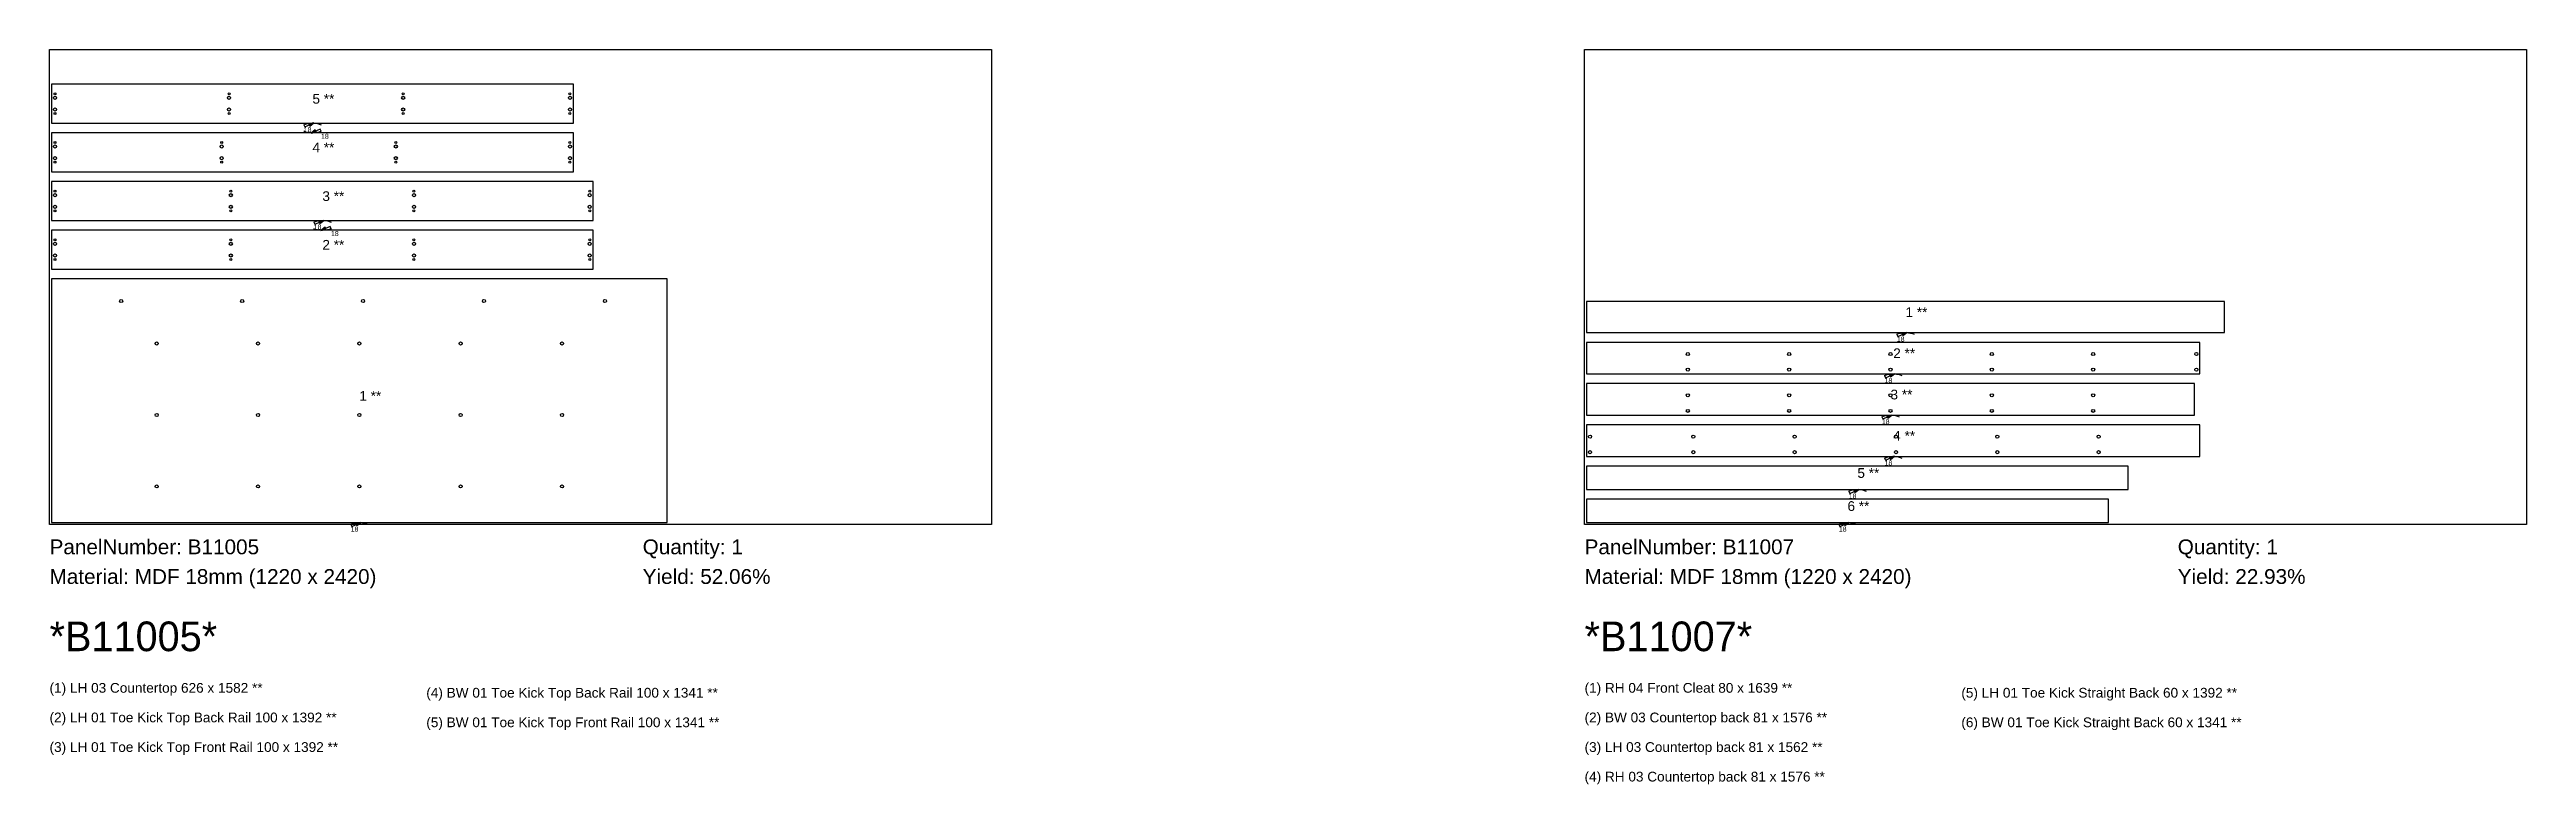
# Model space of a CAD drawing. Header units: inches. Extents: x -5 to 121280, y -1351 to 1225.
# Drawn here: x 7888 to 14252, y -667 to 1220 of the extents above; entities that cross this region are included whole.
import ezdxf

# ---------------------------------------------------------------- set-up
doc = ezdxf.new("R2010")
doc.units = ezdxf.units.IN
doc.header["$MEASUREMENT"] = 0
for name, color, linetype in [('BORDER_Z18P0RT1015', 7, 'Continuous'), ('NESTBORDER_Z18P0', 7, 'Continuous'), ('NESTTEXT', 1, 'Continuous'), ('PLINEDIRECTION', 6, 'Continuous'), ('VBORE_Z12P0', 3, 'Continuous'), ('VBORE_Z18P0', 3, 'Continuous')]:
    doc.layers.add(name, color=color, linetype=linetype)
doc.styles.add('BARCODE', font='3of9.TTF', dxfattribs={"height": 3})
doc.styles.get("Standard").update_dxf_attribs({"font": 'arial.ttf'})

msp = doc.modelspace()

# ---------------------------------------------------------------- texts
at = {"layer": 'NESTTEXT', "color": 1}
for s, height, p in [('5 **', 25, (8563.5, 1081)), ('4 **', 25, (8563.5, 956)), ('3 **', 25, (8589, 831)), ('2 **', 25, (8589, 706)), ('1 **', 25, (12656.5, 533)), ('2 **', 25, (12625, 427.5)), ('1 **', 25, (8684, 318)), ('3 **', 25, (12618, 321.5)), ('4 **', 25, (12625, 215.5)), ('5 **', 25, (12533, 120)), ('6 **', 25, (12507.5, 35)), ('PanelNumber: B11005', 38.1, (7888, -76.2)), ('Quantity: 1', 38.1, (9412, -76.2)), ('PanelNumber: B11007', 38.1, (11832, -76.2)), ('Quantity: 1', 38.1, (13356, -76.2)), ('Material: MDF 18mm (1220 x 2420)', 38.1, (7888, -152.4)), ('Yield: 52.06%', 38.1, (9412, -152.4)), ('Material: MDF 18mm (1220 x 2420)', 38.1, (11832, -152.4)), ('Yield: 22.93%', 38.1, (13356, -152.4)), ('(1) LH 03 Countertop 626 x 1582 **', 25, (7888, -431.8)), ('(4) BW 01 Toe Kick Top Back Rail 100 x 1341 **', 25, (8856, -444.3)), ('(1) RH 04 Front Cleat 80 x 1639 **', 25, (11832, -431.8)), ('(5) LH 01 Toe Kick Straight Back 60 x 1392 **', 25, (12800, -444.3)), ('(2) LH 01 Toe Kick Top Back Rail 100 x 1392 **', 25, (7888, -507.8)), ('(5) BW 01 Toe Kick Top Front Rail 100 x 1341 **', 25, (8856, -520.3)), ('(2) BW 03 Countertop back 81 x 1576 **', 25, (11832, -507.8)), ('(6) BW 01 Toe Kick Straight Back 60 x 1341 **', 25, (12800, -520.3)), ('(3) LH 01 Toe Kick Top Front Rail 100 x 1392 **', 25, (7888, -583.8)), ('(3) LH 03 Countertop back 81 x 1562 **', 25, (11832, -583.8)), ('(4) RH 03 Countertop back 81 x 1576 **', 25, (11832, -659.8))]:
    msp.add_text(s, height=height, dxfattribs=at).set_placement(p)
at = {"layer": 'NESTTEXT', "color": 1, "style": 'BARCODE'}
for s, p in [('*B11005*', (7888, -325.1)), ('*B11007*', (11832, -325.1))]:
    msp.add_text(s, height=76.2, dxfattribs=at).set_placement(p)
at = {"layer": 'PLINEDIRECTION', "color": 6}
for p in [(8541.3, 1008), (8585.7, 991), (8566.8, 758), (8611.2, 741), (12634.3, 470), (12602.8, 364), (12595.8, 258), (12602.8, 152), (12510.8, 67), (8661.8, -18), (12485.3, -18)]:
    msp.add_text('18', height=12.7, dxfattribs=at).set_placement(p)

# ---------------------------------------------------------------- linework, layer by layer
at = {"layer": 'BORDER_Z18P0RT1015', "color": 2}
for points in [[(8541.3, 1027, -0.103855), (8560.3, 1031), (9234, 1031), (9234, 1131), (7893, 1131), (7893, 1031), (8566.7, 1031, -0.103855), (8585.7, 1027)], [(8585.7, 1010, -0.103855), (8566.7, 1006), (7893, 1006), (7893, 906), (9234, 906), (9234, 1006), (8560.3, 1006, -0.103855), (8541.3, 1010)], [(8566.8, 777, -0.103855), (8585.8, 781), (9285, 781), (9285, 881), (7893, 881), (7893, 781), (8592.2, 781, -0.103855), (8611.2, 777)], [(8611.2, 760, -0.103855), (8592.2, 756), (7893, 756), (7893, 656), (9285, 656), (9285, 756), (8585.8, 756, -0.103855), (8566.8, 760)], [(8661.8, 1, -0.103855), (8680.8, 5), (9475, 5), (9475, 631), (7893, 631), (7893, 5), (8687.2, 5, -0.103855), (8706.2, 1)], [(12634.3, 489, -0.103855), (12653.3, 493), (13476, 493), (13476, 573), (11837, 573), (11837, 493), (12659.7, 493, -0.103855), (12678.7, 489)], [(12602.8, 383, -0.103855), (12621.8, 387), (13413, 387), (13413, 468), (11837, 468), (11837, 387), (12628.2, 387, -0.103855), (12647.2, 383)], [(12595.8, 277, -0.103855), (12614.8, 281), (13399, 281), (13399, 362), (11837, 362), (11837, 281), (12621.2, 281, -0.103855), (12640.2, 277)], [(12602.8, 171, -0.103855), (12621.8, 175), (13413, 175), (13413, 256), (11837, 256), (11837, 175), (12628.2, 175, -0.103855), (12647.2, 171)], [(12510.8, 86, -0.103855), (12529.8, 90), (13229, 90), (13229, 150), (11837, 150), (11837, 90), (12536.2, 90, -0.103855), (12555.2, 86)], [(12485.3, 1, -0.103855), (12504.3, 5), (13178, 5), (13178, 65), (11837, 65), (11837, 5), (12510.7, 5, -0.103855), (12529.7, 1)]]:
    msp.add_lwpolyline(points, format="xyb", dxfattribs=at)
at = {"layer": 'NESTBORDER_Z18P0', "color": 2}
for points in [[(7888, 0), (7888, 1220), (10308, 1220), (10308, 0)], [(11832, 0), (11832, 1220), (14252, 1220), (14252, 0)]]:
    msp.add_lwpolyline(points, close=True, dxfattribs=at)
at = {"layer": 'PLINEDIRECTION', "color": 6}
for points in [[(8541.3, 1027), (8543.8, 1021.2), (8567.1, 1031.4), (8554.2, 1029.2), (8556.7, 1023.4), (8567.1, 1031.4), (8554.8, 1027.7), (8556.1, 1024.8), (8567.1, 1031.4)], [(8585.7, 1010), (8583.2, 1015.8), (8559.9, 1005.6), (8572.8, 1007.8), (8570.3, 1013.6), (8559.9, 1005.6), (8572.2, 1009.3), (8570.9, 1012.2), (8559.9, 1005.6)], [(8566.8, 777), (8569.3, 771.2), (8592.6, 781.4), (8579.7, 779.2), (8582.2, 773.4), (8592.6, 781.4), (8580.3, 777.7), (8581.6, 774.8), (8592.6, 781.4)], [(8611.2, 760), (8608.7, 765.8), (8585.4, 755.6), (8598.3, 757.8), (8595.8, 763.6), (8585.4, 755.6), (8597.7, 759.3), (8596.4, 762.2), (8585.4, 755.6)], [(12634.3, 489), (12636.8, 483.2), (12660.1, 493.4), (12647.2, 491.2), (12649.7, 485.4), (12660.1, 493.4), (12647.8, 489.7), (12649.1, 486.8), (12660.1, 493.4)], [(12602.8, 383), (12605.3, 377.2), (12628.6, 387.4), (12615.7, 385.2), (12618.2, 379.4), (12628.6, 387.4), (12616.3, 383.7), (12617.6, 380.8), (12628.6, 387.4)], [(12595.8, 277), (12598.3, 271.2), (12621.6, 281.4), (12608.7, 279.2), (12611.2, 273.4), (12621.6, 281.4), (12609.3, 277.7), (12610.6, 274.8), (12621.6, 281.4)], [(12602.8, 171), (12605.3, 165.2), (12628.6, 175.4), (12615.7, 173.2), (12618.2, 167.4), (12628.6, 175.4), (12616.3, 171.7), (12617.6, 168.8), (12628.6, 175.4)], [(12510.8, 86), (12513.3, 80.2), (12536.6, 90.4), (12523.7, 88.2), (12526.2, 82.4), (12536.6, 90.4), (12524.3, 86.7), (12525.6, 83.8), (12536.6, 90.4)], [(8661.8, 1), (8664.3, -4.8), (8687.6, 5.4), (8674.7, 3.2), (8677.2, -2.6), (8687.6, 5.4), (8675.3, 1.7), (8676.6, -1.2), (8687.6, 5.4)], [(12485.3, 1), (12487.8, -4.8), (12511.1, 5.4), (12498.2, 3.2), (12500.7, -2.6), (12511.1, 5.4), (12498.8, 1.7), (12500.1, -1.2), (12511.1, 5.4)]]:
    msp.add_lwpolyline(points, dxfattribs=at)
at = {"layer": 'VBORE_Z12P0', "color": 3}
for centre in [(7902, 1096), (8349.3, 1096), (8796.7, 1096), (9225, 1096), (7902, 1066), (8349.3, 1066), (8796.7, 1066), (9225, 1066), (7902, 971), (8330.3, 971), (8777.7, 971), (9225, 971), (7902, 941), (8330.3, 941), (8777.7, 941), (9225, 941), (7902, 846), (8353.7, 846), (8824.3, 846), (9276, 846), (7902, 816), (8353.7, 816), (8824.3, 816), (9276, 816), (7902, 721), (8353.7, 721), (8824.3, 721), (9276, 721), (7902, 691), (8353.7, 691), (8824.3, 691), (9276, 691), (8072, 574), (8382.8, 574), (8693.5, 574), (9004.2, 574), (9315, 574), (8163.4, 465), (8163.4, 465), (8423.7, 465), (8684, 465), (8944.3, 465), (9204.7, 465), (12097.4, 438), (12097.4, 438), (12097.4, 398), (12097.4, 398), (12357.7, 438), (12357.7, 398), (12618, 438), (12618, 398), (12878.3, 438), (12878.3, 398), (13138.7, 438), (13138.7, 398), (13404, 438), (13404, 398), (12097.4, 332), (12097.4, 332), (12357.7, 332), (12618, 332), (12878.3, 332), (13138.7, 332), (8163.4, 281.5), (8163.4, 281.5), (8423.7, 281.5), (8684, 281.5), (8944.3, 281.5), (9204.7, 281.5), (12097.4, 292), (12097.4, 292), (12357.7, 292), (12618, 292), (12878.3, 292), (13138.7, 292), (11846, 226), (12111.4, 226), (12111.4, 226), (12371.7, 226), (12632, 226), (12892.3, 226), (13152.7, 226), (11846, 186), (12111.4, 186), (12111.4, 186), (12371.7, 186), (12632, 186), (12892.3, 186), (13152.7, 186), (8163.4, 98), (8163.4, 98), (8423.7, 98), (8684, 98), (8944.3, 98), (9204.7, 98)]:
    msp.add_circle(centre, 4, dxfattribs=at)
at = {"layer": 'VBORE_Z18P0', "color": 3}
for centre in [(7902, 1106), (8349.3, 1106), (8796.7, 1106), (9225, 1106), (7902, 1056), (8349.3, 1056), (8796.7, 1056), (9225, 1056), (7902, 981), (8330.3, 981), (8777.7, 981), (9225, 981), (7902, 931), (8330.3, 931), (8777.7, 931), (9225, 931), (7902, 856), (8353.7, 856), (8824.3, 856), (9276, 856), (7902, 806), (8353.7, 806), (8824.3, 806), (9276, 806), (7902, 731), (8353.7, 731), (8824.3, 731), (9276, 731), (7902, 681), (8353.7, 681), (8824.3, 681), (9276, 681)]:
    msp.add_circle(centre, 2.5, dxfattribs=at)

msp.set_redraw_order([(e.dxf.handle, doc.entitydb.next_handle()) for e in msp.query("TEXT MTEXT ATTDEF DIMENSION ARC_DIMENSION")])  # texts and dimensions are drawn at this point

doc.saveas('drawing.dxf')
